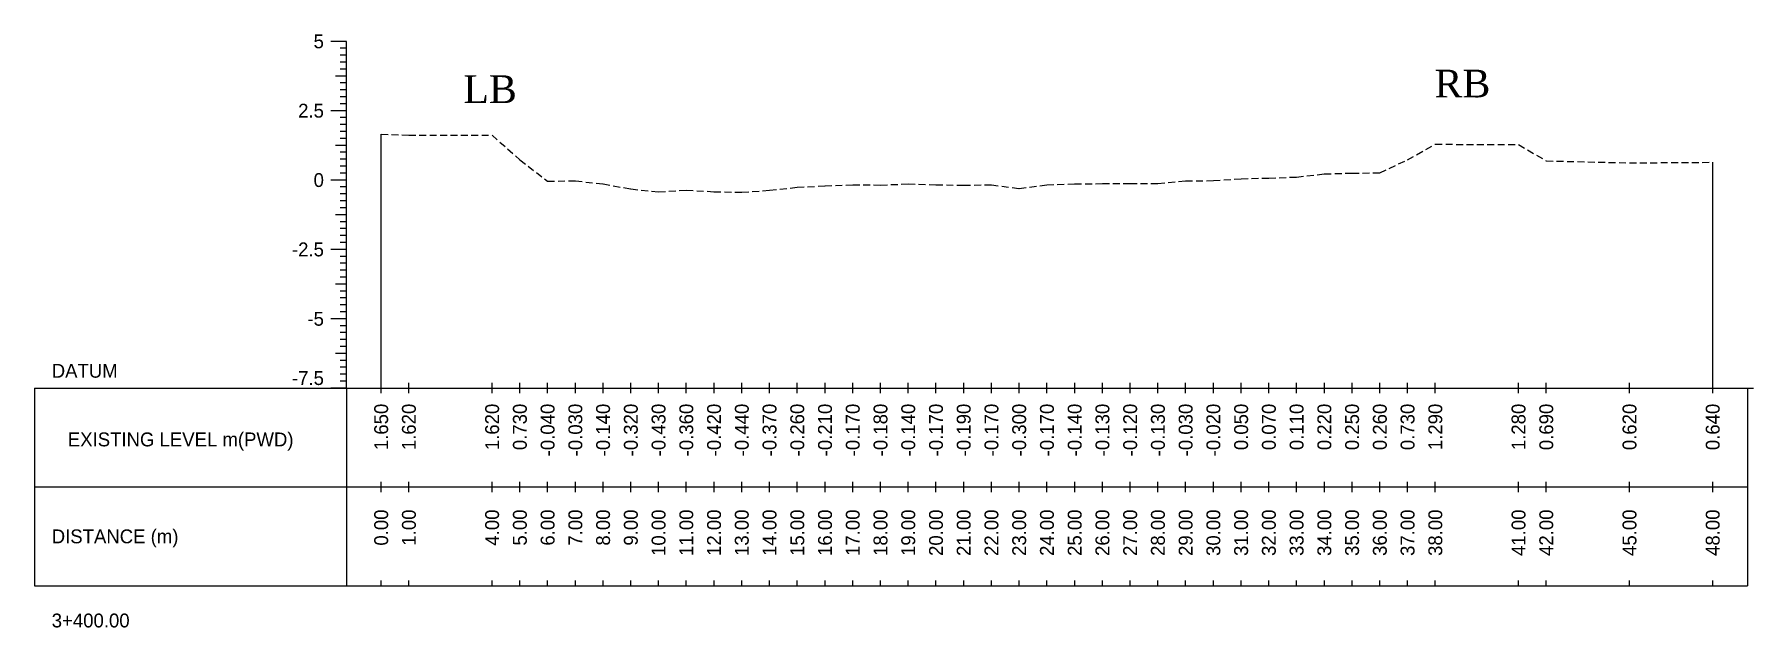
# Model space of a CAD drawing. Header units: inches. Extents: x 4752 to 6808, y -1487 to -426.
# Drawn here: x 6505.8 to 6567.7, y -1361.8 to -1340.4 of the extents above; entities that cross this region are included whole.
import ezdxf
from ezdxf.enums import TextEntityAlignment as Align

# ---------------------------------------------------------------- set-up
doc = ezdxf.new("R2010")
doc.units = ezdxf.units.IN
doc.header["$MEASUREMENT"] = 0
doc.linetypes.add('HIDDEN', pattern=[0.375, 0.25, -0.125])
doc.layers.add('CS_Drawing', color=7, linetype='Continuous')
doc.layers.add('GL', color=3, linetype='HIDDEN')
doc.styles.add('romans', font='romans.shx')

msp = doc.modelspace()

# ---------------------------------------------------------------- texts
at = {"char_height": 1, "width": 325.84704, "attachment_point": 1, "style": 'romans'}
for s, insert in [('\\pi-1,l1;{\\fTimes New Roman|b0|i0|c0|p18;RB}', (6556.238, -1341.687)), ('{\\fTimes New Roman|b0|i0|c0|p18;LB}', (6521.231, -1341.89))]:
    msp.add_mtext(s, dxfattribs=dict(at, insert=insert))
at = {"layer": 'CS_Drawing'}
for s, p in [('5', (6516.205, -1340.666)), ('2.5', (6516.205, -1343.166)), ('0', (6516.205, -1345.666)), ('-2.5', (6516.205, -1348.166)), ('-5', (6516.205, -1350.666))]:
    msp.add_text(s, height=0.5, dxfattribs=at).set_placement(p, align=Align.MIDDLE_RIGHT)
for s, p in [('DATUM', (6506.393, -1352.541)), ('EXISTING LEVEL m(PWD)', (6506.973, -1355.015)), ('DISTANCE (m)', (6506.393, -1358.509)), ('3+400.00', (6506.393, -1361.541))]:
    msp.add_text(s, height=0.5, dxfattribs=at).set_placement(p, align=Align.MIDDLE_LEFT)
msp.add_text('-7.5', height=0.5, dxfattribs=at).set_placement((6516.205, -1353.053), align=Align.RIGHT)
for s, p in [('1.650', (6518.268, -1353.728)), ('1.620', (6519.268, -1353.728)), ('1.620', (6522.268, -1353.728)), ('0.730', (6523.268, -1353.728)), ('-0.040', (6524.268, -1353.728)), ('-0.030', (6525.268, -1353.728)), ('-0.140', (6526.268, -1353.728)), ('-0.320', (6527.268, -1353.728)), ('-0.430', (6528.268, -1353.728)), ('-0.360', (6529.268, -1353.728)), ('-0.420', (6530.268, -1353.728)), ('-0.440', (6531.268, -1353.728)), ('-0.370', (6532.268, -1353.728)), ('-0.260', (6533.268, -1353.728)), ('-0.210', (6534.268, -1353.728)), ('-0.170', (6535.268, -1353.728)), ('-0.180', (6536.268, -1353.728)), ('-0.140', (6537.268, -1353.728)), ('-0.170', (6538.268, -1353.728)), ('-0.190', (6539.268, -1353.728)), ('-0.170', (6540.268, -1353.728)), ('-0.300', (6541.268, -1353.728)), ('-0.170', (6542.268, -1353.728)), ('-0.140', (6543.268, -1353.728)), ('-0.130', (6544.268, -1353.728)), ('-0.120', (6545.268, -1353.728)), ('-0.130', (6546.268, -1353.728)), ('-0.030', (6547.268, -1353.728)), ('-0.020', (6548.268, -1353.728)), ('0.050', (6549.268, -1353.728)), ('0.070', (6550.268, -1353.728)), ('0.110', (6551.268, -1353.728)), ('0.220', (6552.268, -1353.728)), ('0.250', (6553.268, -1353.728)), ('0.260', (6554.268, -1353.728)), ('0.730', (6555.268, -1353.728)), ('1.290', (6556.268, -1353.728)), ('1.280', (6559.268, -1353.728)), ('0.690', (6560.268, -1353.728)), ('0.620', (6563.268, -1353.728)), ('0.640', (6566.268, -1353.728)), ('0.00', (6518.268, -1357.541)), ('1.00', (6519.268, -1357.541)), ('4.00', (6522.268, -1357.541)), ('5.00', (6523.268, -1357.541)), ('6.00', (6524.268, -1357.541)), ('7.00', (6525.268, -1357.541)), ('8.00', (6526.268, -1357.541)), ('9.00', (6527.268, -1357.541)), ('10.00', (6528.268, -1357.541)), ('11.00', (6529.268, -1357.541)), ('12.00', (6530.268, -1357.541)), ('13.00', (6531.268, -1357.541)), ('14.00', (6532.268, -1357.541)), ('15.00', (6533.268, -1357.541)), ('16.00', (6534.268, -1357.541)), ('17.00', (6535.268, -1357.541)), ('18.00', (6536.268, -1357.541)), ('19.00', (6537.268, -1357.541)), ('20.00', (6538.268, -1357.541)), ('21.00', (6539.268, -1357.541)), ('22.00', (6540.268, -1357.541)), ('23.00', (6541.268, -1357.541)), ('24.00', (6542.268, -1357.541)), ('25.00', (6543.268, -1357.541)), ('26.00', (6544.268, -1357.541)), ('27.00', (6545.268, -1357.541)), ('28.00', (6546.268, -1357.541)), ('29.00', (6547.268, -1357.541)), ('30.00', (6548.268, -1357.541)), ('31.00', (6549.268, -1357.541)), ('32.00', (6550.268, -1357.541)), ('33.00', (6551.268, -1357.541)), ('34.00', (6552.268, -1357.541)), ('35.00', (6553.268, -1357.541)), ('36.00', (6554.268, -1357.541)), ('37.00', (6555.268, -1357.541)), ('38.00', (6556.268, -1357.541)), ('41.00', (6559.268, -1357.541)), ('42.00', (6560.268, -1357.541)), ('45.00', (6563.268, -1357.541)), ('48.00', (6566.268, -1357.541))]:
    msp.add_text(s, height=0.5, rotation=90, dxfattribs=at).set_placement(p, align=Align.MIDDLE_RIGHT)

# ---------------------------------------------------------------- linework, layer by layer
at = {"layer": 'CS_Drawing'}
for p, q in [((6517.018, -1340.666), (6516.455, -1340.666)), ((6517.018, -1340.666), (6516.624, -1340.666)), ((6517.018, -1340.666), (6516.793, -1340.666)), ((6517.018, -1340.916), (6516.793, -1340.916)), ((6517.018, -1353.166), (6517.018, -1340.666)), ((6517.018, -1341.166), (6516.793, -1341.166)), ((6517.018, -1341.416), (6516.793, -1341.416)), ((6517.018, -1341.666), (6516.793, -1341.666)), ((6517.018, -1341.916), (6516.624, -1341.916)), ((6517.018, -1341.916), (6516.793, -1341.916)), ((6517.018, -1342.166), (6516.793, -1342.166)), ((6517.018, -1342.416), (6516.793, -1342.416)), ((6517.018, -1342.666), (6516.793, -1342.666)), ((6517.018, -1342.916), (6516.793, -1342.916)), ((6517.018, -1343.166), (6516.455, -1343.166)), ((6517.018, -1343.166), (6516.624, -1343.166)), ((6517.018, -1343.166), (6516.793, -1343.166)), ((6517.018, -1343.416), (6516.793, -1343.416)), ((6517.018, -1343.666), (6516.793, -1343.666)), ((6517.018, -1343.916), (6516.793, -1343.916)), ((6517.018, -1344.166), (6516.793, -1344.166)), ((6518.268, -1353.166), (6518.268, -1344.016)), ((6517.018, -1344.416), (6516.624, -1344.416)), ((6517.018, -1344.416), (6516.793, -1344.416)), ((6517.018, -1344.666), (6516.793, -1344.666)), ((6517.018, -1344.916), (6516.793, -1344.916)), ((6517.018, -1345.166), (6516.793, -1345.166)), ((6517.018, -1345.416), (6516.793, -1345.416)), ((6566.268, -1353.166), (6566.268, -1345.026)), ((6517.018, -1345.666), (6516.455, -1345.666)), ((6517.018, -1345.666), (6516.624, -1345.666)), ((6517.018, -1345.666), (6516.793, -1345.666)), ((6517.018, -1345.916), (6516.793, -1345.916)), ((6517.018, -1346.166), (6516.793, -1346.166)), ((6517.018, -1346.416), (6516.793, -1346.416)), ((6517.018, -1346.666), (6516.793, -1346.666)), ((6517.018, -1346.916), (6516.624, -1346.916)), ((6517.018, -1346.916), (6516.793, -1346.916)), ((6517.018, -1347.166), (6516.793, -1347.166)), ((6517.018, -1347.416), (6516.793, -1347.416)), ((6517.018, -1347.666), (6516.793, -1347.666)), ((6517.018, -1347.916), (6516.793, -1347.916)), ((6517.018, -1348.166), (6516.455, -1348.166)), ((6517.018, -1348.166), (6516.624, -1348.166)), ((6517.018, -1348.166), (6516.793, -1348.166)), ((6517.018, -1348.416), (6516.793, -1348.416)), ((6517.018, -1348.666), (6516.793, -1348.666)), ((6517.018, -1348.916), (6516.793, -1348.916)), ((6517.018, -1349.166), (6516.793, -1349.166)), ((6517.018, -1349.416), (6516.624, -1349.416)), ((6517.018, -1349.416), (6516.793, -1349.416)), ((6517.018, -1349.666), (6516.793, -1349.666)), ((6517.018, -1349.916), (6516.793, -1349.916)), ((6517.018, -1350.166), (6516.793, -1350.166)), ((6517.018, -1350.416), (6516.793, -1350.416)), ((6517.018, -1350.666), (6516.455, -1350.666)), ((6517.018, -1350.666), (6516.624, -1350.666)), ((6517.018, -1350.666), (6516.793, -1350.666)), ((6517.018, -1350.916), (6516.793, -1350.916)), ((6517.018, -1351.166), (6516.793, -1351.166)), ((6517.018, -1351.416), (6516.793, -1351.416)), ((6517.018, -1351.666), (6516.793, -1351.666)), ((6517.018, -1351.916), (6516.624, -1351.916)), ((6517.018, -1351.916), (6516.793, -1351.916)), ((6517.018, -1352.166), (6516.793, -1352.166)), ((6517.018, -1352.416), (6516.793, -1352.416)), ((6517.018, -1352.666), (6516.793, -1352.666)), ((6505.768, -1353.166), (6517.018, -1353.166)), ((6505.768, -1353.166), (6505.768, -1360.291)), ((6517.018, -1353.166), (6516.455, -1353.166)), ((6517.018, -1353.166), (6516.624, -1353.166)), ((6517.018, -1352.916), (6516.793, -1352.916)), ((6517.018, -1353.166), (6516.793, -1353.166)), ((6517.018, -1353.166), (6567.518, -1353.166)), ((6517.018, -1353.166), (6517.018, -1360.291)), ((6518.268, -1353.353), (6518.268, -1352.978)), ((6519.268, -1353.353), (6519.268, -1352.978)), ((6522.268, -1353.353), (6522.268, -1352.978)), ((6523.268, -1353.353), (6523.268, -1352.978)), ((6524.268, -1353.353), (6524.268, -1352.978)), ((6525.268, -1353.353), (6525.268, -1352.978)), ((6526.268, -1353.353), (6526.268, -1352.978)), ((6527.268, -1353.353), (6527.268, -1352.978)), ((6528.268, -1353.353), (6528.268, -1352.978)), ((6529.268, -1353.353), (6529.268, -1352.978)), ((6530.268, -1353.353), (6530.268, -1352.978)), ((6531.268, -1353.353), (6531.268, -1352.978)), ((6532.268, -1353.353), (6532.268, -1352.978)), ((6533.268, -1353.353), (6533.268, -1352.978)), ((6534.268, -1353.353), (6534.268, -1352.978)), ((6535.268, -1353.353), (6535.268, -1352.978)), ((6536.268, -1353.353), (6536.268, -1352.978)), ((6537.268, -1353.353), (6537.268, -1352.978)), ((6538.268, -1353.353), (6538.268, -1352.978)), ((6539.268, -1353.353), (6539.268, -1352.978)), ((6540.268, -1353.353), (6540.268, -1352.978)), ((6541.268, -1353.353), (6541.268, -1352.978)), ((6542.268, -1353.353), (6542.268, -1352.978)), ((6543.268, -1353.353), (6543.268, -1352.978)), ((6544.268, -1353.353), (6544.268, -1352.978)), ((6545.268, -1353.353), (6545.268, -1352.978)), ((6546.268, -1353.353), (6546.268, -1352.978)), ((6547.268, -1353.353), (6547.268, -1352.978)), ((6548.268, -1353.353), (6548.268, -1352.978)), ((6549.268, -1353.353), (6549.268, -1352.978)), ((6550.268, -1353.353), (6550.268, -1352.978)), ((6551.268, -1353.353), (6551.268, -1352.978)), ((6552.268, -1353.353), (6552.268, -1352.978)), ((6553.268, -1353.353), (6553.268, -1352.978)), ((6554.268, -1353.353), (6554.268, -1352.978)), ((6555.268, -1353.353), (6555.268, -1352.978)), ((6556.268, -1353.353), (6556.268, -1352.978)), ((6559.268, -1353.353), (6559.268, -1352.978)), ((6560.268, -1353.353), (6560.268, -1352.978)), ((6563.268, -1353.353), (6563.268, -1352.978)), ((6566.268, -1353.353), (6566.268, -1352.978)), ((6567.518, -1353.166), (6567.743, -1353.166)), ((6567.518, -1353.166), (6567.518, -1360.291)), ((6518.268, -1356.916), (6518.268, -1356.541)), ((6519.268, -1356.916), (6519.268, -1356.541)), ((6522.268, -1356.916), (6522.268, -1356.541)), ((6523.268, -1356.916), (6523.268, -1356.541)), ((6524.268, -1356.916), (6524.268, -1356.541)), ((6525.268, -1356.916), (6525.268, -1356.541)), ((6526.268, -1356.916), (6526.268, -1356.541)), ((6527.268, -1356.916), (6527.268, -1356.541)), ((6528.268, -1356.916), (6528.268, -1356.541)), ((6529.268, -1356.916), (6529.268, -1356.541)), ((6530.268, -1356.916), (6530.268, -1356.541)), ((6531.268, -1356.916), (6531.268, -1356.541)), ((6532.268, -1356.916), (6532.268, -1356.541)), ((6533.268, -1356.916), (6533.268, -1356.541)), ((6534.268, -1356.916), (6534.268, -1356.541)), ((6535.268, -1356.916), (6535.268, -1356.541)), ((6536.268, -1356.916), (6536.268, -1356.541)), ((6537.268, -1356.916), (6537.268, -1356.541)), ((6538.268, -1356.916), (6538.268, -1356.541)), ((6539.268, -1356.916), (6539.268, -1356.541)), ((6540.268, -1356.916), (6540.268, -1356.541)), ((6541.268, -1356.916), (6541.268, -1356.541)), ((6542.268, -1356.916), (6542.268, -1356.541)), ((6543.268, -1356.916), (6543.268, -1356.541)), ((6544.268, -1356.916), (6544.268, -1356.541)), ((6545.268, -1356.916), (6545.268, -1356.541)), ((6546.268, -1356.916), (6546.268, -1356.541)), ((6547.268, -1356.916), (6547.268, -1356.541)), ((6548.268, -1356.916), (6548.268, -1356.541)), ((6549.268, -1356.916), (6549.268, -1356.541)), ((6550.268, -1356.916), (6550.268, -1356.541)), ((6551.268, -1356.916), (6551.268, -1356.541)), ((6552.268, -1356.916), (6552.268, -1356.541)), ((6553.268, -1356.916), (6553.268, -1356.541)), ((6554.268, -1356.916), (6554.268, -1356.541)), ((6555.268, -1356.916), (6555.268, -1356.541)), ((6556.268, -1356.916), (6556.268, -1356.541)), ((6559.268, -1356.916), (6559.268, -1356.541)), ((6560.268, -1356.916), (6560.268, -1356.541)), ((6563.268, -1356.916), (6563.268, -1356.541)), ((6566.268, -1356.916), (6566.268, -1356.541)), ((6505.768, -1356.728), (6517.018, -1356.728)), ((6517.018, -1356.728), (6567.518, -1356.728)), ((6517.018, -1356.728), (6567.518, -1356.728)), ((6505.768, -1360.291), (6517.018, -1360.291)), ((6517.018, -1360.291), (6567.518, -1360.291)), ((6518.268, -1360.291), (6518.268, -1360.103)), ((6519.268, -1360.291), (6519.268, -1360.103)), ((6522.268, -1360.291), (6522.268, -1360.103)), ((6523.268, -1360.291), (6523.268, -1360.103)), ((6524.268, -1360.291), (6524.268, -1360.103)), ((6525.268, -1360.291), (6525.268, -1360.103)), ((6526.268, -1360.291), (6526.268, -1360.103)), ((6527.268, -1360.291), (6527.268, -1360.103)), ((6528.268, -1360.291), (6528.268, -1360.103)), ((6529.268, -1360.291), (6529.268, -1360.103)), ((6530.268, -1360.291), (6530.268, -1360.103)), ((6531.268, -1360.291), (6531.268, -1360.103)), ((6532.268, -1360.291), (6532.268, -1360.103)), ((6533.268, -1360.291), (6533.268, -1360.103)), ((6534.268, -1360.291), (6534.268, -1360.103)), ((6535.268, -1360.291), (6535.268, -1360.103)), ((6536.268, -1360.291), (6536.268, -1360.103)), ((6537.268, -1360.291), (6537.268, -1360.103)), ((6538.268, -1360.291), (6538.268, -1360.103)), ((6539.268, -1360.291), (6539.268, -1360.103)), ((6540.268, -1360.291), (6540.268, -1360.103)), ((6541.268, -1360.291), (6541.268, -1360.103)), ((6542.268, -1360.291), (6542.268, -1360.103)), ((6543.268, -1360.291), (6543.268, -1360.103)), ((6544.268, -1360.291), (6544.268, -1360.103)), ((6545.268, -1360.291), (6545.268, -1360.103)), ((6546.268, -1360.291), (6546.268, -1360.103)), ((6547.268, -1360.291), (6547.268, -1360.103)), ((6548.268, -1360.291), (6548.268, -1360.103)), ((6549.268, -1360.291), (6549.268, -1360.103)), ((6550.268, -1360.291), (6550.268, -1360.103)), ((6551.268, -1360.291), (6551.268, -1360.103)), ((6552.268, -1360.291), (6552.268, -1360.103)), ((6553.268, -1360.291), (6553.268, -1360.103)), ((6554.268, -1360.291), (6554.268, -1360.103)), ((6555.268, -1360.291), (6555.268, -1360.103)), ((6556.268, -1360.291), (6556.268, -1360.103)), ((6559.268, -1360.291), (6559.268, -1360.103)), ((6560.268, -1360.291), (6560.268, -1360.103)), ((6563.268, -1360.291), (6563.268, -1360.103)), ((6566.268, -1360.291), (6566.268, -1360.103))]:
    msp.add_line(p, q, dxfattribs=at)
at = {"layer": 'GL'}
msp.add_lwpolyline([(6518.268, -1344.016), (6519.268, -1344.046), (6522.268, -1344.046), (6523.268, -1344.936), (6524.268, -1345.706), (6525.268, -1345.696), (6526.268, -1345.806), (6527.268, -1345.986), (6528.268, -1346.096), (6529.268, -1346.026), (6530.268, -1346.086), (6531.268, -1346.106), (6532.268, -1346.036), (6533.268, -1345.926), (6534.268, -1345.876), (6535.268, -1345.836), (6536.268, -1345.846), (6537.268, -1345.806), (6538.268, -1345.836), (6539.268, -1345.856), (6540.268, -1345.836), (6541.268, -1345.966), (6542.268, -1345.836), (6543.268, -1345.806), (6544.268, -1345.796), (6545.268, -1345.786), (6546.268, -1345.796), (6547.268, -1345.696), (6548.268, -1345.686), (6549.268, -1345.616), (6550.268, -1345.596), (6551.268, -1345.556), (6552.268, -1345.446), (6553.268, -1345.416), (6554.268, -1345.406), (6555.268, -1344.936), (6556.268, -1344.376), (6559.268, -1344.386), (6560.268, -1344.976), (6563.268, -1345.046), (6566.268, -1345.026)], dxfattribs=at)

msp.set_redraw_order([(e.dxf.handle, doc.entitydb.next_handle()) for e in msp.query("TEXT MTEXT ATTDEF DIMENSION ARC_DIMENSION")])  # texts and dimensions are drawn at this point

doc.saveas('drawing.dxf')
